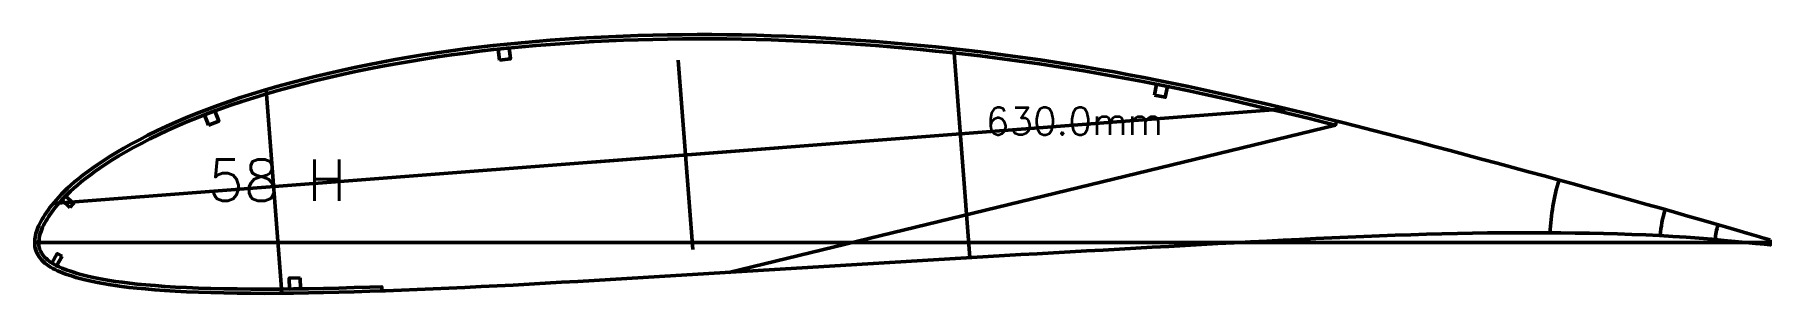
# Model space of a CAD drawing. Header units: metres. Extents: x -405 to 675, y -15418 to 133.
# Drawn here: x -236 to 394, y -11419 to -11324 of the extents above; entities that cross this region are included whole.
import ezdxf
from ezdxf.enums import TextEntityAlignment as Align

# ---------------------------------------------------------------- set-up
doc = ezdxf.new("R2010")
doc.units = ezdxf.units.M
for name, color, linetype, lineweight in [('FoilLayer', 7, 'Continuous', 50), ('RefFoilLayer', 7, 'Continuous', 50), ('StringerLayer', 7, 'Continuous', 50), ('SubLayer', 7, 'Continuous', 50), ('TextLayer', 7, 'Continuous', 50)]:
    doc.layers.add(name, color=color, linetype=linetype, lineweight=lineweight)
doc.styles.add('MSゴシック', font='romans')

msp = doc.modelspace()

# ---------------------------------------------------------------- texts
at = {"layer": 'TextLayer', "style": 'MSゴシック'}
msp.add_text('630.0mm', height=10, dxfattribs=at).set_placement((173.25, -11363.91), align=Align.BOTTOM_RIGHT)
msp.add_text('58 H', height=15, dxfattribs=at).set_placement((-173.25, -11384.83))

# ---------------------------------------------------------------- linework, layer by layer
at = {"layer": 'FoilLayer'}
msp.add_line((235.89, -11357.31), (15.75, -11410.89), dxfattribs=at)
msp.add_lwpolyline([(393.75, -11399.11), (391.8, -11398.51), (388.66, -11397.6), (385.27, -11396.58), (381.57, -11395.49), (377.54, -11394.34), (373.22, -11393.1), (368.65, -11391.77), (363.86, -11390.4), (358.94, -11388.98), (353.96, -11387.57), (348.93, -11386.18), (343.83, -11384.74), (338.67, -11383.27), (333.43, -11381.81), (328.1, -11380.34), (322.7, -11378.86), (317.2, -11377.36), (311.62, -11375.83), (305.98, -11374.29), (300.31, -11372.75), (294.62, -11371.2), (288.92, -11369.66), (283.23, -11368.12), (277.54, -11366.6), (271.85, -11365.08), (266.17, -11363.57), (260.51, -11362.07), (254.87, -11360.6), (249.25, -11359.15), (243.63, -11357.72), (238.02, -11356.3), (236.25, -11355.86), (235.89, -11357.31), (232.06, -11356.36), (226.49, -11354.98), (220.92, -11353.62), (215.35, -11352.3), (209.79, -11350.99), (204.23, -11349.7), (198.68, -11348.43), (193.17, -11347.19), (187.69, -11345.97), (182.25, -11344.8), (176.83, -11343.66), (171.43, -11342.57), (166.04, -11341.5), (160.65, -11340.48), (155.28, -11339.48), (149.92, -11338.53), (144.56, -11337.61), (139.2, -11336.73), (133.83, -11335.89), (128.46, -11335.08), (123.08, -11334.31), (117.7, -11333.57), (112.31, -11332.86), (106.92, -11332.19), (101.52, -11331.56), (96.11, -11330.96), (90.69, -11330.39), (85.25, -11329.85), (79.82, -11329.35), (74.37, -11328.87), (68.94, -11328.43), (63.5, -11328.03), (58.07, -11327.66), (52.65, -11327.32), (47.24, -11327.02), (41.84, -11326.75), (36.44, -11326.52), (31.05, -11326.33), (25.67, -11326.17), (20.3, -11326.06), (14.93, -11325.98), (9.56, -11325.93), (4.2, -11325.93), (-1.16, -11325.97), (-6.52, -11326.04), (-11.87, -11326.15), (-17.22, -11326.29), (-22.55, -11326.48), (-27.87, -11326.7), (-33.18, -11326.96), (-38.48, -11327.26), (-43.76, -11327.6), (-49.02, -11327.97), (-54.24, -11328.39), (-59.42, -11328.84), (-64.57, -11329.34), (-69.7, -11329.89), (-74.82, -11330.48), (-79.92, -11331.12), (-85.01, -11331.81), (-90.07, -11332.54), (-95.11, -11333.31), (-100.13, -11334.14), (-105.11, -11335), (-110.06, -11335.91), (-114.97, -11336.86), (-119.83, -11337.85), (-124.65, -11338.89), (-129.42, -11339.98), (-134.13, -11341.12), (-138.8, -11342.3), (-143.42, -11343.52), (-147.97, -11344.78), (-152.43, -11346.06), (-156.77, -11347.37), (-161.02, -11348.73), (-165.17, -11350.13), (-169.21, -11351.56), (-173.16, -11353.03), (-177.01, -11354.54), (-180.75, -11356.07), (-184.37, -11357.63), (-187.87, -11359.2), (-191.24, -11360.79), (-194.46, -11362.38), (-197.53, -11363.96), (-200.43, -11365.51), (-203.17, -11367.04), (-205.73, -11368.54), (-208.12, -11370.01), (-210.36, -11371.45), (-212.44, -11372.84), (-214.38, -11374.19), (-216.17, -11375.5), (-217.82, -11376.76), (-219.35, -11377.97), (-220.76, -11379.15), (-222.07, -11380.29), (-223.27, -11381.4), (-224.39, -11382.47), (-225.42, -11383.5), (-226.37, -11384.5), (-227.26, -11385.47), (-228.07, -11386.41), (-228.82, -11387.32), (-229.52, -11388.21), (-230.16, -11389.07), (-230.75, -11389.91), (-231.29, -11390.72), (-231.78, -11391.52), (-232.24, -11392.3), (-232.67, -11393.06), (-233.04, -11393.78), (-233.37, -11394.47), (-233.67, -11395.18), (-233.93, -11395.88), (-234.16, -11396.53), (-234.34, -11397.15), (-234.49, -11397.78), (-234.6, -11398.4), (-234.68, -11398.99), (-234.73, -11399.58), (-234.75, -11400.18), (-234.74, -11400.69), (-234.7, -11401.22), (-234.61, -11401.74), (-234.48, -11402.27), (-234.29, -11402.8), (-234.06, -11403.33), (-233.78, -11403.85), (-233.45, -11404.37), (-233.08, -11404.87), (-232.64, -11405.37), (-232.15, -11405.86), (-231.62, -11406.33), (-231.03, -11406.8), (-230.4, -11407.26), (-229.72, -11407.69), (-228.99, -11408.12), (-228.19, -11408.53), (-227.34, -11408.93), (-226.43, -11409.33), (-225.45, -11409.72), (-224.41, -11410.1), (-223.3, -11410.49), (-222.12, -11410.87), (-220.87, -11411.26), (-219.53, -11411.63), (-218.1, -11412), (-216.56, -11412.37), (-214.9, -11412.73), (-213.12, -11413.09), (-211.19, -11413.46), (-209.12, -11413.82), (-206.88, -11414.17), (-204.47, -11414.51), (-201.85, -11414.83), (-199, -11415.14), (-195.91, -11415.43), (-192.57, -11415.71), (-188.99, -11415.97), (-185.17, -11416.21), (-181.11, -11416.41), (-176.8, -11416.58), (-172.28, -11416.72), (-167.57, -11416.84), (-162.72, -11416.93), (-157.76, -11417), (-152.71, -11417.02), (-147.56, -11417), (-142.29, -11416.93), (-136.91, -11416.84), (-131.45, -11416.72), (-125.91, -11416.58), (-120.3, -11416.41), (-114.62, -11416.24), (-110.3, -11416.1), (-110.25, -11417.6), (-108.86, -11417.55), (-103.14, -11417.35), (-97.41, -11417.13), (-91.66, -11416.89), (-85.88, -11416.63), (-80.08, -11416.36), (-74.25, -11416.08), (-68.43, -11415.8), (-62.61, -11415.49), (-56.78, -11415.17), (-50.92, -11414.84), (-45.04, -11414.5), (-39.13, -11414.16), (-33.22, -11413.82), (-27.29, -11413.47), (-21.35, -11413.12), (-15.4, -11412.76), (-9.44, -11412.4), (-3.47, -11412.04), (2.5, -11411.69), (8.46, -11411.33), (14.43, -11410.97), (20.4, -11410.61), (26.37, -11410.24), (32.34, -11409.88), (38.31, -11409.51), (44.28, -11409.15), (50.25, -11408.78), (56.22, -11408.42), (62.19, -11408.04), (68.15, -11407.67), (74.11, -11407.29), (80.07, -11406.92), (86.02, -11406.55), (91.98, -11406.19), (97.93, -11405.83), (103.88, -11405.48), (109.82, -11405.13), (115.76, -11404.78), (121.7, -11404.44), (127.65, -11404.11), (133.62, -11403.78), (139.59, -11403.45), (145.56, -11403.11), (151.53, -11402.77), (157.5, -11402.43), (163.46, -11402.09), (169.43, -11401.77), (175.4, -11401.44), (181.36, -11401.11), (187.31, -11400.77), (193.25, -11400.44), (199.18, -11400.13), (205.11, -11399.82), (211.05, -11399.52), (216.98, -11399.22), (222.89, -11398.91), (228.75, -11398.62), (234.59, -11398.34), (240.4, -11398.08), (246.19, -11397.84), (251.92, -11397.6), (257.61, -11397.39), (263.27, -11397.21), (268.92, -11397.05), (274.56, -11396.91), (280.15, -11396.77), (285.64, -11396.64), (291.04, -11396.56), (296.42, -11396.53), (301.81, -11396.51), (307.15, -11396.48), (312.42, -11396.49), (317.68, -11396.55), (322.92, -11396.62), (328.11, -11396.65), (333.23, -11396.73), (338.32, -11396.88), (343.45, -11397.08), (348.54, -11397.27), (353.5, -11397.49), (358.37, -11397.79), (363.2, -11398.13), (367.93, -11398.5), (372.49, -11398.86), (376.84, -11399.24), (380.95, -11399.62), (384.8, -11399.98), (388.38, -11400.34), (391.67, -11400.68), (393.71, -11400.91)], close=True, dxfattribs=at)
at = {"layer": 'RefFoilLayer'}
msp.add_lwpolyline([(393.75, -11399.11), (391.8, -11398.51), (388.66, -11397.6), (385.27, -11396.58), (381.57, -11395.49), (377.54, -11394.34), (373.22, -11393.1), (368.65, -11391.77), (363.86, -11390.4), (358.94, -11388.98), (353.96, -11387.57), (348.93, -11386.18), (343.83, -11384.74), (338.67, -11383.27), (333.43, -11381.81), (328.1, -11380.34), (322.7, -11378.86), (317.2, -11377.36), (311.62, -11375.83), (305.98, -11374.29), (300.31, -11372.75), (294.62, -11371.2), (288.92, -11369.66), (283.23, -11368.12), (277.54, -11366.6), (271.85, -11365.08), (266.17, -11363.57), (260.51, -11362.07), (254.87, -11360.6), (249.25, -11359.15), (243.63, -11357.72), (238.02, -11356.3), (232.42, -11354.9), (226.84, -11353.52), (221.27, -11352.17), (215.7, -11350.84), (210.13, -11349.53), (204.56, -11348.24), (199.01, -11346.97), (193.49, -11345.72), (188.01, -11344.51), (182.56, -11343.33), (177.13, -11342.19), (171.72, -11341.1), (166.32, -11340.03), (160.93, -11339), (155.55, -11338.01), (150.17, -11337.05), (144.8, -11336.13), (139.43, -11335.25), (134.06, -11334.41), (128.68, -11333.6), (123.29, -11332.82), (117.89, -11332.08), (112.5, -11331.37), (107.09, -11330.7), (101.68, -11330.07), (96.27, -11329.46), (90.84, -11328.89), (85.39, -11328.36), (79.94, -11327.85), (74.5, -11327.38), (69.05, -11326.94), (63.61, -11326.53), (58.17, -11326.16), (52.74, -11325.82), (47.32, -11325.52), (41.9, -11325.25), (36.49, -11325.02), (31.1, -11324.83), (25.7, -11324.67), (20.32, -11324.56), (14.94, -11324.48), (9.56, -11324.43), (4.19, -11324.43), (-1.18, -11324.47), (-6.55, -11324.54), (-11.91, -11324.65), (-17.27, -11324.8), (-22.61, -11324.98), (-27.95, -11325.2), (-33.27, -11325.47), (-38.58, -11325.77), (-43.87, -11326.11), (-49.14, -11326.48), (-54.37, -11326.89), (-59.57, -11327.35), (-64.73, -11327.85), (-69.87, -11328.4), (-75, -11329), (-80.12, -11329.64), (-85.22, -11330.32), (-90.3, -11331.06), (-95.36, -11331.83), (-100.39, -11332.66), (-105.38, -11333.53), (-110.34, -11334.43), (-115.27, -11335.39), (-120.15, -11336.39), (-124.99, -11337.43), (-129.77, -11338.52), (-134.5, -11339.66), (-139.18, -11340.85), (-143.82, -11342.08), (-148.39, -11343.34), (-152.86, -11344.62), (-157.23, -11345.95), (-161.5, -11347.31), (-165.67, -11348.71), (-169.74, -11350.16), (-173.71, -11351.64), (-177.58, -11353.15), (-181.34, -11354.7), (-184.99, -11356.26), (-188.51, -11357.85), (-191.9, -11359.45), (-195.15, -11361.05), (-198.24, -11362.63), (-201.17, -11364.2), (-203.92, -11365.74), (-206.51, -11367.26), (-208.93, -11368.75), (-211.19, -11370.2), (-213.3, -11371.61), (-215.26, -11372.98), (-217.07, -11374.3), (-218.76, -11375.58), (-220.31, -11376.82), (-221.75, -11378.02), (-223.08, -11379.19), (-224.31, -11380.32), (-225.45, -11381.41), (-226.51, -11382.47), (-227.48, -11383.5), (-228.39, -11384.49), (-229.23, -11385.46), (-230.01, -11386.4), (-230.72, -11387.32), (-231.38, -11388.21), (-232, -11389.08), (-232.56, -11389.93), (-233.08, -11390.76), (-233.55, -11391.57), (-233.99, -11392.36), (-234.4, -11393.14), (-234.76, -11393.9), (-235.07, -11394.65), (-235.35, -11395.39), (-235.6, -11396.11), (-235.8, -11396.81), (-235.96, -11397.51), (-236.09, -11398.2), (-236.18, -11398.87), (-236.23, -11399.54), (-236.25, -11400.18), (-236.23, -11400.83), (-236.17, -11401.48), (-236.06, -11402.13), (-235.89, -11402.77), (-235.66, -11403.42), (-235.38, -11404.05), (-235.04, -11404.67), (-234.65, -11405.27), (-234.2, -11405.86), (-233.7, -11406.43), (-233.15, -11406.98), (-232.55, -11407.51), (-231.91, -11408.02), (-231.21, -11408.52), (-230.47, -11408.99), (-229.68, -11409.45), (-228.83, -11409.89), (-227.93, -11410.31), (-226.98, -11410.72), (-225.97, -11411.12), (-224.9, -11411.52), (-223.76, -11411.92), (-222.56, -11412.31), (-221.28, -11412.7), (-219.91, -11413.09), (-218.45, -11413.46), (-216.88, -11413.83), (-215.2, -11414.2), (-213.4, -11414.57), (-211.45, -11414.93), (-209.36, -11415.3), (-207.09, -11415.66), (-204.65, -11416), (-202, -11416.33), (-199.14, -11416.63), (-196.03, -11416.92), (-192.68, -11417.2), (-189.09, -11417.47), (-185.25, -11417.7), (-181.17, -11417.91), (-176.85, -11418.08), (-172.32, -11418.22), (-167.6, -11418.34), (-162.73, -11418.43), (-157.76, -11418.5), (-152.7, -11418.52), (-147.54, -11418.5), (-142.26, -11418.43), (-136.88, -11418.34), (-131.41, -11418.22), (-125.87, -11418.08), (-120.25, -11417.91), (-114.57, -11417.74), (-108.86, -11417.55), (-103.14, -11417.35), (-97.41, -11417.13), (-91.66, -11416.89), (-85.88, -11416.63), (-80.08, -11416.36), (-74.25, -11416.08), (-68.43, -11415.8), (-62.61, -11415.49), (-56.78, -11415.17), (-50.92, -11414.84), (-45.04, -11414.5), (-39.13, -11414.16), (-33.22, -11413.82), (-27.29, -11413.47), (-21.35, -11413.12), (-15.4, -11412.76), (-9.44, -11412.4), (-3.47, -11412.04), (2.5, -11411.69), (8.46, -11411.33), (14.43, -11410.97), (20.4, -11410.61), (26.37, -11410.24), (32.34, -11409.88), (38.31, -11409.51), (44.28, -11409.15), (50.25, -11408.78), (56.22, -11408.42), (62.19, -11408.04), (68.15, -11407.67), (74.11, -11407.29), (80.07, -11406.92), (86.02, -11406.55), (91.98, -11406.19), (97.93, -11405.83), (103.88, -11405.48), (109.82, -11405.13), (115.76, -11404.78), (121.7, -11404.44), (127.65, -11404.11), (133.62, -11403.78), (139.59, -11403.45), (145.56, -11403.11), (151.53, -11402.77), (157.5, -11402.43), (163.46, -11402.09), (169.43, -11401.77), (175.4, -11401.44), (181.36, -11401.11), (187.31, -11400.77), (193.25, -11400.44), (199.18, -11400.13), (205.11, -11399.82), (211.05, -11399.52), (216.98, -11399.22), (222.89, -11398.91), (228.75, -11398.62), (234.59, -11398.34), (240.4, -11398.08), (246.19, -11397.84), (251.92, -11397.6), (257.61, -11397.39), (263.27, -11397.21), (268.92, -11397.05), (274.56, -11396.91), (280.15, -11396.77), (285.64, -11396.64), (291.04, -11396.56), (296.42, -11396.53), (301.81, -11396.51), (307.15, -11396.48), (312.42, -11396.49), (317.68, -11396.55), (322.92, -11396.62), (328.11, -11396.65), (333.23, -11396.73), (338.32, -11396.88), (343.45, -11397.08), (348.54, -11397.27), (353.5, -11397.49), (358.37, -11397.79), (363.2, -11398.13), (367.93, -11398.5), (372.49, -11398.86), (376.84, -11399.24), (380.95, -11399.62), (384.8, -11399.98), (388.38, -11400.34), (391.67, -11400.68), (393.71, -11400.91)], close=True, dxfattribs=at)
at = {"layer": 'StringerLayer'}
for points in [[(-67.55, -11333.68), (-63.58, -11333.25), (-64, -11329.28), (-67.98, -11329.7), (-67.55, -11333.68)], [(170.19, -11346.4), (174.11, -11347.19), (174.91, -11343.27), (170.99, -11342.48), (170.19, -11346.4)], [(-173.2, -11357.32), (-169.45, -11355.92), (-170.85, -11352.17), (-174.6, -11353.57), (-173.2, -11357.32)], [(-223.51, -11387.3), (-222.13, -11385.85), (-225.02, -11383.09), (-226.4, -11384.54), (-223.51, -11387.3)], [(-226.34, -11405.03), (-228.07, -11404.03), (-230.07, -11407.49), (-228.33, -11408.49), (-226.34, -11405.03)], [(-139.84, -11412.89), (-143.84, -11412.96), (-143.78, -11416.96), (-139.78, -11416.89), (-139.84, -11412.89)]]:
    msp.add_lwpolyline(points, dxfattribs=at)
at = {"layer": 'SubLayer'}
for p, q in [((97.33, -11329.58), (103.17, -11405.52)), ((-2.65, -11333.75), (2.65, -11402.55)), ((-152.27, -11344.45), (-146.57, -11418.48)), ((217.96, -11351.38), (-229.52, -11385.81)), ((-33.81, -11370.75), (33.81, -11365.55)), ((-236.25, -11400), (393.75, -11400))]:
    msp.add_line(p, q, dxfattribs=at)
for radius, start, end in [(80, 163.52583, 177.49561), (40, 162.59223, 176.42405), (20, 161.19879, 177.04977)]:
    msp.add_arc((393.75, -11400), radius, start, end, dxfattribs=at)

msp.set_redraw_order([(e.dxf.handle, doc.entitydb.next_handle()) for e in msp.query("TEXT MTEXT ATTDEF DIMENSION ARC_DIMENSION")])  # texts and dimensions are drawn at this point

doc.saveas('drawing.dxf')
